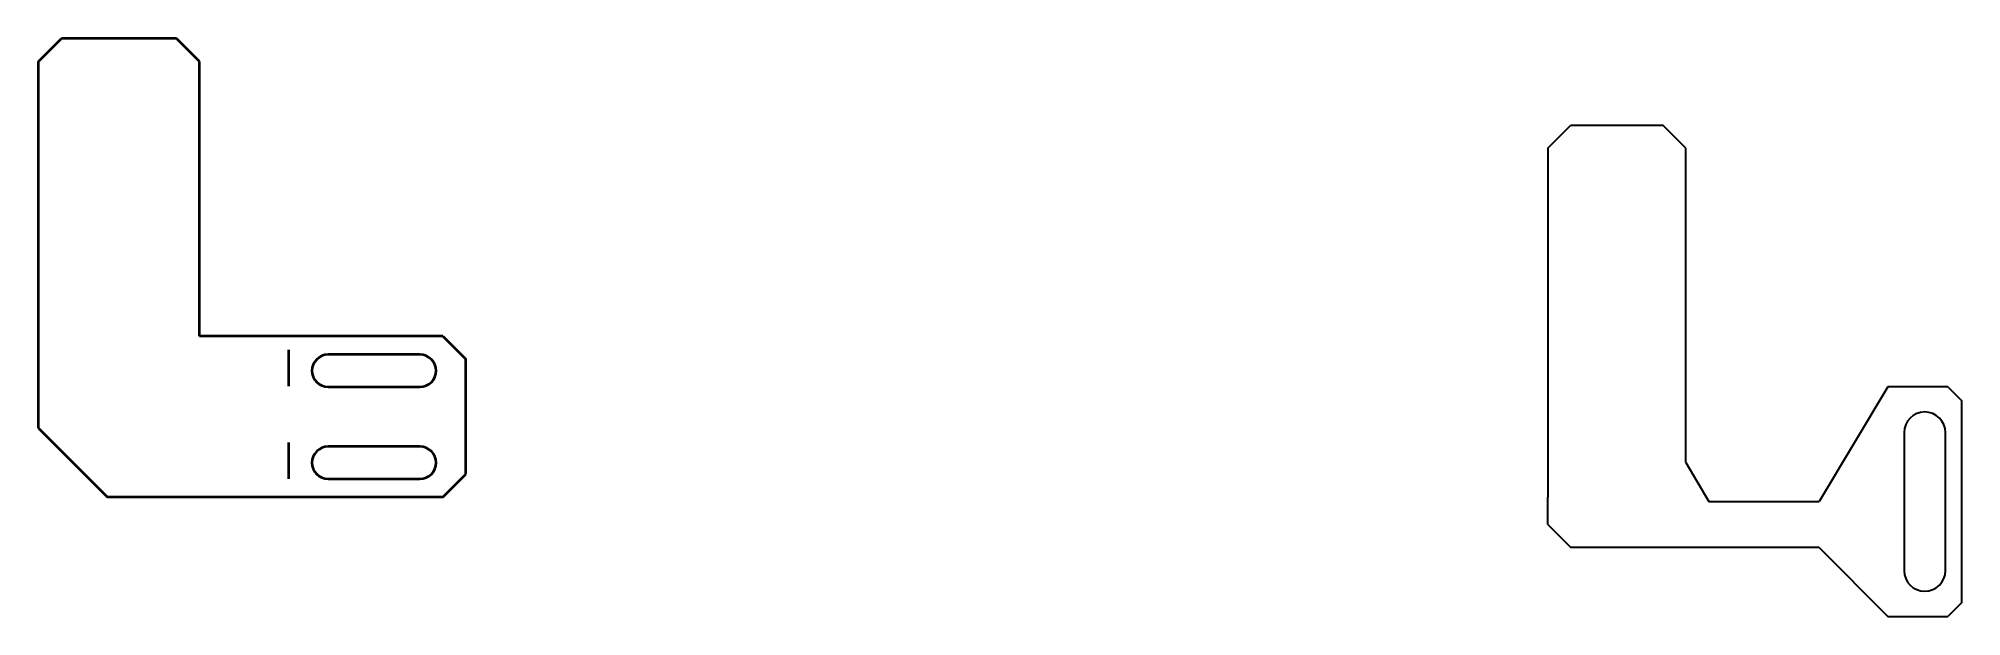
# Model space of a CAD drawing. Header units: millimetres. Extents: x -162325 to -83245, y 277409 to 326486.
# Drawn here: x -158783.3 to -158364.9, y 298670 to 298795.7 of the extents above; entities that cross this region are included whole.
import ezdxf
from ezdxf.enums import TextEntityAlignment as Align

# ---------------------------------------------------------------- set-up
doc = ezdxf.new("R2010")
doc.units = ezdxf.units.MM
doc.layers.add('标注线', color=3, linetype='Continuous', lineweight=25)
doc.styles.add('DIM', font='romans.shx', dxfattribs={"width": 0.8, "bigfont": 'bigfont.shx'})
doc.styles.get("Standard").update_dxf_attribs({"font": 'txt', "bigfont": 'gbcbig.shx'})

# ---------------------------------------------------------------- blocks, each defined once
blk = doc.blocks.new('*T608')
at = {"color": 0, "linetype": 'ByBlock', "lineweight": -2, "transparency": 16777216}
for p, q in [((0, 0), (127, 0)), ((0, 0), (0, -78)), ((63.5, 0), (63.5, -78)), ((127, 0), (127, -78)), ((0, -39), (127, -39)), ((0, -78), (127, -78))]:
    blk.add_line(p, q, dxfattribs=at)
at = {"color": 0, "transparency": 16777216, "char_height": 10, "width": 60.5, "attachment_point": 5}
for s, insert in [('{\\fSimSun|b0|i0|c134|p2;料 厚}', (31.75, -19.5)), ('{\\fSimSun|b0|i0|c134|p2;件 数}', (95.25, -19.5))]:
    blk.add_mtext(s, dxfattribs=dict(at, insert=insert))
blk = doc.blocks.new('圆心打标')
at = {"layer": '标注线'}
for p, q in [((-2.5, 0), (2.5, 0)), ((0, 2.5), (0, -2.5))]:
    blk.add_line(p, q, dxfattribs=at)
blk = doc.blocks.new('拆图参数')
blk.add_blockref('*T608', (-63.5, 78))
at = {"layer": '标注线'}
blk.add_blockref('圆心打标', (67219.69, -21339.81), dxfattribs=at)
at = {"style": 'DIM', "width": 0.8}
blk.add_attdef('6', text='', height=10, dxfattribs=at).set_placement((-37.13, 18.91), align=Align.MIDDLE_LEFT)
blk.add_attdef('1', text='', height=10, dxfattribs=at).set_placement((36.65, 19.27), align=Align.MIDDLE_CENTER)

msp = doc.modelspace()

# ---------------------------------------------------------------- linework, layer by layer
at = {"color": 7, "lineweight": 35}
for p, q in [((-158783.301, 298790.716), (-158778.301, 298795.716)), ((-158753.301, 298795.716), (-158778.301, 298795.716)), ((-158748.301, 298790.716), (-158753.301, 298795.716)), ((-158783.301, 298710.936), (-158783.301, 298790.716)), ((-158748.301, 298730.936), (-158748.301, 298790.716)), ((-158695.301, 298730.936), (-158748.301, 298730.936)), ((-158728.801, 298720.091), (-158728.801, 298727.991)), ((-158695.301, 298730.936), (-158690.301, 298725.936)), ((-158700.301, 298726.936), (-158720.301, 298726.936)), ((-158690.301, 298700.936), (-158690.301, 298725.936)), ((-158720.301, 298719.936), (-158700.301, 298719.936)), ((-158783.301, 298710.936), (-158768.301, 298695.936)), ((-158728.801, 298699.892), (-158728.801, 298707.793)), ((-158700.301, 298706.936), (-158720.301, 298706.936)), ((-158720.301, 298699.936), (-158700.301, 298699.936)), ((-158695.301, 298695.936), (-158690.301, 298700.936)), ((-158695.301, 298695.936), (-158768.301, 298695.936))]:
    msp.add_line(p, q, dxfattribs=at)
at = {"color": 7}
for p, q in [((-158454.95, 298771.846), (-158449.95, 298776.846)), ((-158449.95, 298776.846), (-158429.95, 298776.846)), ((-158454.95, 298771.846), (-158454.95, 298695.966)), ((-158380.95, 298719.966), (-158395.95, 298694.966)), ((-158367.95, 298719.966), (-158380.95, 298719.966)), ((-158367.95, 298719.966), (-158364.95, 298716.966)), ((-158364.95, 298716.966), (-158364.95, 298672.966)), ((-158377.45, 298709.966), (-158377.45, 298679.966)), ((-158368.45, 298679.966), (-158368.45, 298709.966)), ((-158454.95, 298689.966), (-158454.95, 298695.966)), ((-158419.95, 298694.966), (-158395.95, 298694.966)), ((-158454.95, 298689.966), (-158449.95, 298684.966)), ((-158395.95, 298684.966), (-158449.95, 298684.966)), ((-158395.95, 298684.966), (-158380.95, 298669.966)), ((-158380.95, 298669.966), (-158367.95, 298669.966)), ((-158364.95, 298672.966), (-158367.95, 298669.966))]:
    msp.add_line(p, q, dxfattribs=at)
for p, q in [((-158424.95, 298771.846), (-158429.95, 298776.846)), ((-158424.95, 298703.466), (-158424.95, 298771.846)), ((-158424.95, 298703.466), (-158419.95, 298694.966))]:
    msp.add_line(p, q)
at = {"color": 7, "lineweight": 35}
for centre, start, end in [((-158720.301, 298723.436), 90, 270), ((-158700.301, 298723.436), 270, 90), ((-158720.301, 298703.436), 90, 270), ((-158700.301, 298703.436), 270, 90)]:
    msp.add_arc(centre, 3.5, start, end, dxfattribs=at)
at = {"color": 7}
for centre, start, end in [((-158372.95, 298709.966), 0, 180), ((-158372.95, 298679.966), 180, 0)]:
    msp.add_arc(centre, 4.5, start, end, dxfattribs=at)

# ---------------------------------------------------------------- block references
for p, values in [((-158688.86, 303058.693), {'1': '2', '6': '10'}), ((-159613.35, 302955.306), {'1': '4', '6': '3'}), ((-159077.062, 302886.012), {'1': '2', '6': '12'}), ((-160711.815, 302621.196), {'1': '8', '6': '6'}), ((-161508.802, 301707.95), {'1': '12', '6': '4'}), ((-161880.358, 301632.801), {'1': '2', '6': '3'}), ((-161950.754, 299396.582), {'1': '2', '6': '2'}), ((-161217.651, 298852.121), {'1': '2', '6': '6'}), ((-160959.609, 298852.121), {'1': '2', '6': '6'}), ((-159160.96, 298849.697), {'1': '4', '6': '3'}), ((-159311.938, 298846.267), {'1': '4', '6': '6'}), ((-158434.239, 298823.831), {'1': '4', '6': '6'}), ((-159889.238, 298820.752), {'1': '4', '6': '6'}), ((-159747.837, 298820.752), {'1': '4', '6': '3'}), ((-159597.686, 298820.752), {'1': '2', '6': '6'}), ((-159462.493, 298820.752), {'1': '2', '6': '3'}), ((-158754.025, 298816.986), {'1': '4', '6': '6'}), ((-160644.527, 298785.208), {'1': '4', '6': '6'}), ((-160411.333, 298785.208), {'1': '2', '6': '6'}), ((-160165.607, 298785.208), {'1': '2', '6': '6'})]:
    msp.add_blockref('拆图参数', p).add_auto_attribs(values)

doc.saveas('drawing.dxf')
